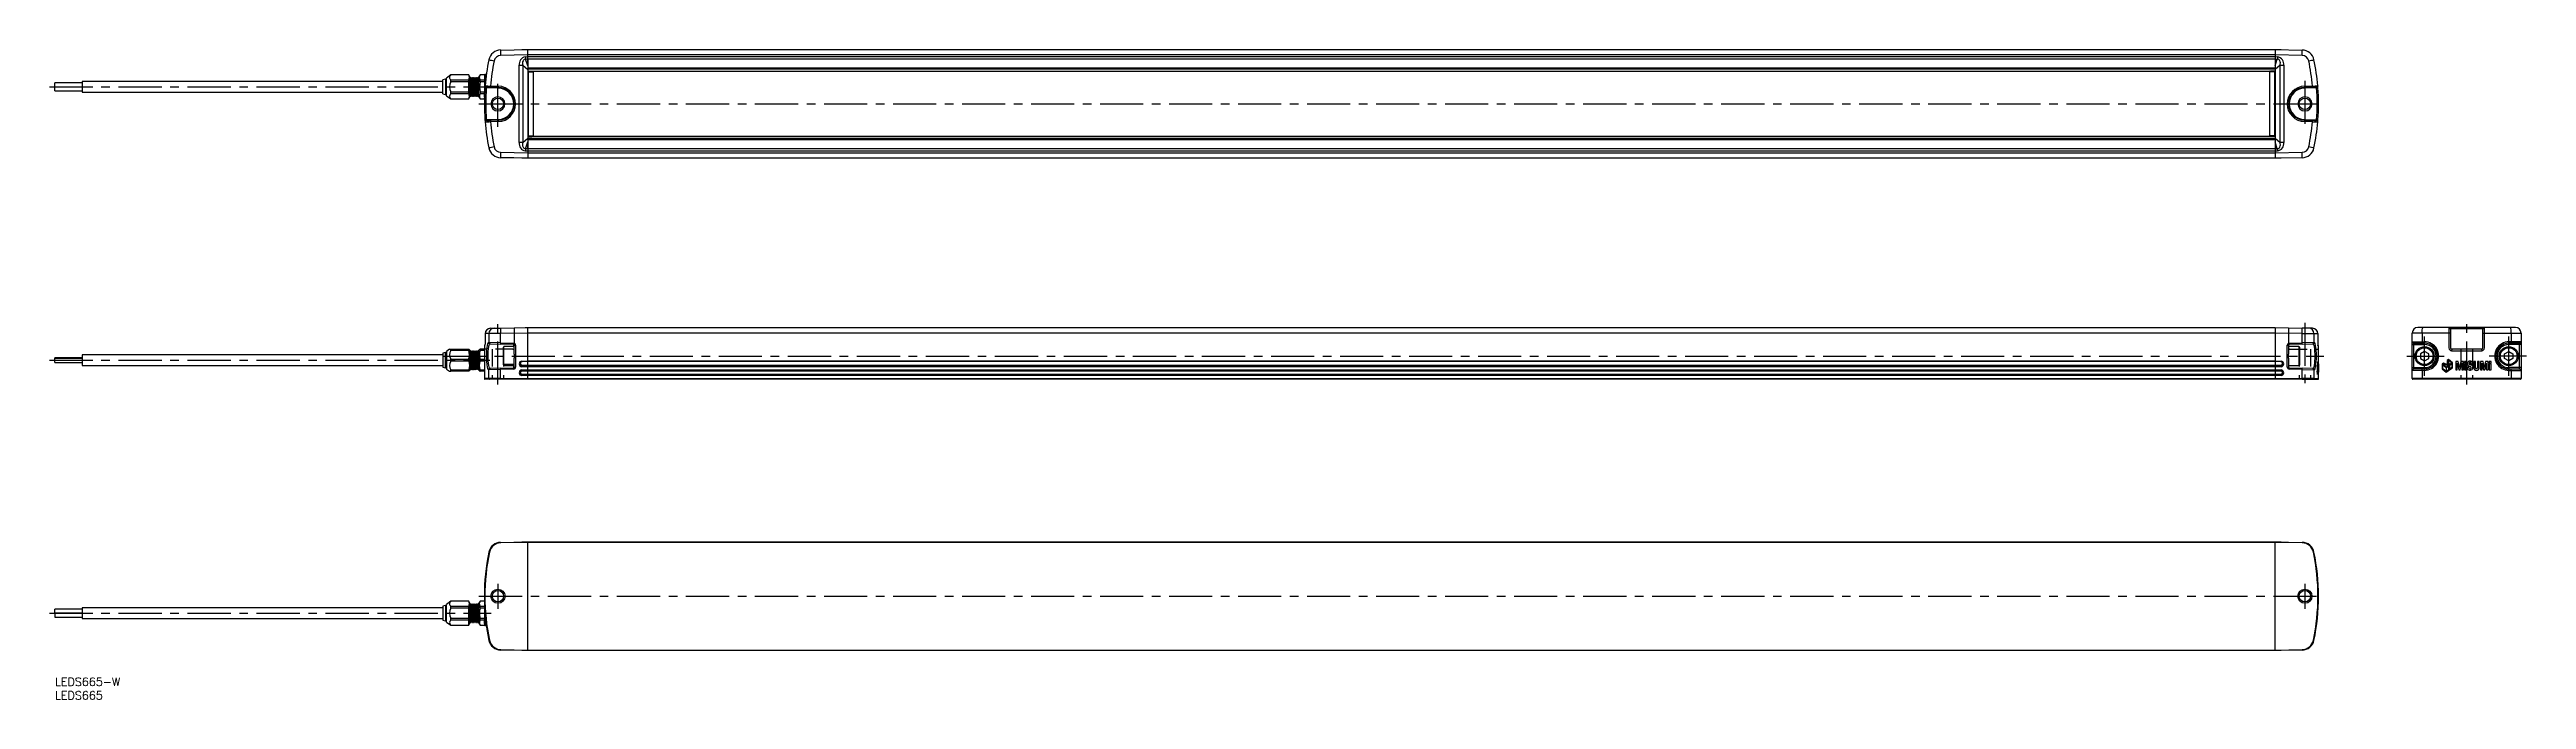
# Model space of a CAD drawing. Extents: x -2 to 910, y -8 to 231.
import ezdxf

# ---------------------------------------------------------------- set-up
doc = ezdxf.new("R2010")
doc.units = 0
doc.header["$LTSCALE"] = 0.5
doc.linetypes.add('CENTER', pattern=[50.8, 31.75, -6.35, 6.35, -6.35])
doc.linetypes.add('DASHED', pattern=[19.05, 12.7, -6.35])
for name, color, linetype in [('MSM_CENTER', 1, 'CENTER'), ('MSM_CONTINUOUS', 7, 'CONTINUOUS'), ('MSM_DASHED', 4, 'DASHED'), ('MSM_PART_NUMBER', 7, 'CONTINUOUS')]:
    doc.layers.add(name, color=color, linetype=linetype)
doc.styles.get("Standard").update_dxf_attribs({"font": 'txt.shx', "height": 3, "bigfont": 'bigfont.shx'})

# ---------------------------------------------------------------- blocks, each defined once
blk = doc.blocks.new('*U2')
at = {"layer": 'MSM_PART_NUMBER'}
blk.add_text('LEDS665-W', height=3, dxfattribs=at).set_placement((0, -3))
blk = doc.blocks.new('*U3')
at = {"layer": 'MSM_PART_NUMBER'}
blk.add_text('LEDS665', height=3, dxfattribs=at).set_placement((0, -8))

msp = doc.modelspace()

# ---------------------------------------------------------------- linework, layer by layer
at = {"layer": 'MSM_CENTER'}
for p, q in [((163.02, 202.7), (163.02, 219.7)), ((828.02, 219.7), (828.02, 202.7)), ((-2, 217.45), (160.27, 217.45)), ((156.02, 211.2), (835.03, 211.2)), ((163.02, 107.87), (163.02, 130.67)), ((828.02, 130.67), (828.02, 107.87)), ((887.55, 107.87), (887.55, 130.87)), ((872.07, 111.13), (872.07, 125.63)), ((903.03, 111.13), (903.03, 125.63)), ((-2, 116.87), (160.02, 116.87)), ((142.72, 118.37), (835.02, 118.37)), ((865.55, 118.37), (879.25, 118.37)), ((909.55, 118.37), (895.86, 118.37)), ((156.02, 30), (835.02, 30)), ((163.02, 34.6), (163.02, 25.4)), ((828.02, 34.6), (828.02, 25.4)), ((-2, 23.75), (160.47, 23.75))]:
    msp.add_line(p, q, dxfattribs=at)
at = {"layer": 'MSM_CONTINUOUS'}
for p, q in [((164.02, 231.02), (174.02, 231.2)), ((174.02, 229.2), (164.02, 229.02)), ((171.81, 231.16), (174.02, 231.2)), ((173.1, 228.54), (174.02, 228.64)), ((174.02, 231.2), (817.02, 231.2)), ((174.02, 227.77), (174.02, 231.2)), ((817.02, 229.2), (174.02, 229.2)), ((174.02, 228.63), (817.02, 228.63)), ((817.02, 231.2), (817.02, 191.2)), ((817.02, 231.2), (827.03, 231.02)), ((817.02, 231.2), (819.24, 231.16)), ((827.03, 229.02), (817.02, 229.2)), ((817.02, 228.64), (817.95, 228.54)), ((10, 218.89), (0, 218.89)), ((0, 217.49), (0, 218.89)), ((142.72, 219.45), (10, 219.45)), ((10, 219.45), (10, 215.45)), ((143.72, 220.25), (142.72, 220.05)), ((142.72, 214.85), (142.72, 220.05)), ((143.72, 220.25), (143.72, 214.65)), ((144.12, 220.25), (143.72, 220.25)), ((145.74, 221.85), (144.12, 220.7)), ((144.12, 214.2), (144.12, 220.7)), ((152.35, 221.85), (145.74, 221.85)), ((145.74, 221.83), (145.74, 221.85)), ((152.35, 221.83), (145.74, 221.83)), ((145.74, 220), (152.35, 220)), ((145.74, 219.28), (145.74, 220)), ((152.35, 219.28), (145.74, 219.28)), ((152.35, 221.83), (152.35, 221.85)), ((152.62, 221.15), (152.35, 221.85)), ((152.5, 220.91), (152.35, 221.83)), ((152.35, 220), (152.5, 220.91)), ((152.35, 214.9), (152.35, 220)), ((152.62, 221.15), (152.62, 213.75)), ((152.77, 220.54), (152.62, 220.81)), ((152.77, 220.54), (152.77, 214.35)), ((152.9, 220.54), (152.77, 220.54)), ((153.05, 220.81), (152.9, 220.54)), ((152.9, 220.54), (152.9, 214.35)), ((153.05, 220.81), (153.05, 214.08)), ((153.12, 214.08), (153.12, 220.81)), ((153.27, 220.54), (153.12, 220.81)), ((153.27, 220.54), (153.27, 214.35)), ((153.4, 220.54), (153.27, 220.54)), ((153.55, 220.81), (153.4, 220.54)), ((153.4, 220.54), (153.4, 214.35)), ((153.55, 220.81), (153.55, 214.08)), ((153.62, 214.08), (153.62, 220.81)), ((153.77, 220.54), (153.62, 220.81)), ((153.77, 220.54), (153.77, 214.35)), ((153.9, 220.54), (153.77, 220.54)), ((154.05, 220.81), (153.9, 220.54)), ((153.9, 220.54), (153.9, 214.35)), ((154.05, 220.81), (154.05, 214.08)), ((154.12, 214.08), (154.12, 220.81)), ((154.27, 220.54), (154.12, 220.81)), ((154.27, 220.54), (154.27, 214.35)), ((154.4, 220.54), (154.27, 220.54)), ((154.55, 220.81), (154.4, 220.54)), ((154.4, 220.54), (154.4, 214.35)), ((154.55, 220.81), (154.55, 214.08)), ((154.62, 214.08), (154.62, 220.81)), ((154.77, 220.54), (154.62, 220.81)), ((154.77, 214.35), (154.77, 220.54)), ((154.9, 220.54), (154.77, 220.54)), ((155.05, 220.81), (154.9, 220.54)), ((154.9, 214.35), (154.9, 220.54)), ((155.05, 220.81), (155.05, 214.08)), ((155.12, 214.08), (155.12, 220.81)), ((155.27, 220.54), (155.12, 220.81)), ((155.27, 214.35), (155.27, 220.54)), ((155.4, 220.54), (155.27, 220.54)), ((155.55, 220.81), (155.4, 220.54)), ((155.4, 214.35), (155.4, 220.54)), ((155.55, 220.81), (155.55, 214.08)), ((155.62, 214.08), (155.62, 220.81)), ((155.77, 220.54), (155.62, 220.81)), ((155.77, 214.35), (155.77, 220.54)), ((155.92, 220.54), (155.77, 220.54)), ((155.92, 214.35), (155.92, 220.54)), ((156.48, 221.85), (156.02, 221.15)), ((156.02, 213.75), (156.02, 221.15)), ((156.22, 220.91), (156.48, 221.83)), ((156.48, 220), (156.22, 220.91)), ((156.48, 221.83), (156.48, 221.85)), ((158.02, 221.85), (156.48, 221.85)), ((158.02, 221.83), (156.48, 221.83)), ((156.48, 220), (158.02, 220)), ((156.48, 219.28), (156.48, 220)), ((158.02, 219.28), (156.48, 219.28)), ((158.02, 221.85), (158.02, 213.05)), ((158.22, 219.13), (158.22, 221.95)), ((158.58, 221.95), (158.22, 221.95)), ((170.83, 225.4), (172.19, 225.41)), ((170.83, 196.99), (170.83, 225.4)), ((172.19, 225.41), (172.19, 196.99)), ((172.19, 225.41), (174.02, 223.81)), ((173.19, 227.68), (174.02, 227.77)), ((174.02, 225.16), (173.19, 227.68)), ((174.02, 227.77), (817.02, 227.77)), ((174.02, 227.77), (174.02, 225.16)), ((174.02, 225.16), (174.02, 227.77)), ((174.02, 225.16), (174.02, 197.24)), ((817.02, 224.36), (174.02, 224.36)), ((174.02, 224.2), (817.02, 224.2)), ((817.02, 224.1), (174.02, 224.1)), ((817.02, 224), (174.02, 224)), ((174.02, 223), (174.13, 223)), ((174.12, 223.2), (175.34, 223.2)), ((174.13, 223), (176.02, 223)), ((174.13, 223), (174.13, 199.4)), ((174.32, 223.2), (174.32, 223.32)), ((174.52, 223.29), (174.52, 223.2)), ((174.52, 223.22), (816.52, 223.22)), ((175.69, 223.22), (815.45, 223.22)), ((176.02, 223), (176.02, 199.4)), ((815.02, 223), (815.02, 199.4)), ((816.92, 223), (815.02, 223)), ((816.92, 223.2), (815.53, 223.2)), ((816.52, 223.2), (816.52, 223.29)), ((816.72, 223.32), (816.72, 223.2)), ((816.92, 199.4), (816.92, 223)), ((816.92, 223), (817.02, 223)), ((817.02, 227.77), (817.86, 227.68)), ((817.02, 225.16), (817.86, 227.68)), ((818.85, 225.41), (817.02, 223.81)), ((818.85, 196.99), (818.85, 225.41)), ((818.85, 225.41), (820.21, 225.4)), ((820.21, 225.4), (820.21, 196.99)), ((0, 217.49), (10, 217.49)), ((10, 217.4), (0, 217.4)), ((0, 216.01), (0, 217.4)), ((0, 216.01), (10, 216.01)), ((10, 215.45), (142.72, 215.45)), ((142.72, 214.85), (143.72, 214.65)), ((143.72, 214.65), (144.12, 214.65)), ((144.12, 214.2), (145.74, 213.05)), ((145.74, 215.61), (152.35, 215.62)), ((145.74, 214.9), (145.74, 215.61)), ((152.35, 214.9), (145.74, 214.9)), ((145.74, 213.07), (152.35, 213.07)), ((145.74, 213.05), (145.74, 213.07)), ((145.74, 213.05), (152.35, 213.05)), ((152.35, 213.05), (152.62, 213.75)), ((152.35, 213.05), (152.35, 213.07)), ((152.62, 214.09), (152.77, 214.35)), ((152.77, 214.35), (152.9, 214.35)), ((152.9, 214.35), (153.05, 214.08)), ((153.12, 214.08), (153.27, 214.35)), ((153.27, 214.35), (153.4, 214.35)), ((153.4, 214.35), (153.55, 214.08)), ((153.62, 214.08), (153.77, 214.35)), ((153.77, 214.35), (153.9, 214.35)), ((153.9, 214.35), (154.05, 214.08)), ((154.12, 214.08), (154.27, 214.35)), ((154.27, 214.35), (154.4, 214.35)), ((154.4, 214.35), (154.55, 214.08)), ((154.62, 214.08), (154.77, 214.35)), ((154.77, 214.35), (154.9, 214.35)), ((154.9, 214.35), (155.05, 214.08)), ((155.12, 214.08), (155.27, 214.35)), ((155.27, 214.35), (155.4, 214.35)), ((155.4, 214.35), (155.55, 214.08)), ((155.62, 214.08), (155.77, 214.35)), ((155.77, 214.35), (155.92, 214.35)), ((156.02, 213.75), (156.48, 213.05)), ((156.48, 215.62), (158.02, 215.61)), ((156.48, 215.62), (156.48, 214.9)), ((158.02, 214.9), (156.48, 214.9)), ((156.48, 213.07), (158.02, 213.07)), ((156.48, 213.05), (156.48, 213.07)), ((156.48, 213.05), (158.02, 213.05)), ((158.04, 213.76), (158.03, 213.08)), ((158.07, 215.45), (158.05, 214.63)), ((163.13, 217), (158.73, 217.08)), ((160.26, 217.75), (163.13, 217.7)), ((160.26, 217.25), (163.13, 217.2)), ((827.92, 217.7), (830.78, 217.75)), ((830.78, 217.25), (827.92, 217.2)), ((832.32, 217.08), (827.92, 217)), ((832.75, 217.82), (832.75, 217.76)), ((158.3, 204.58), (158.29, 204.63)), ((163.13, 205.4), (158.73, 205.32)), ((163.13, 205.2), (160.26, 205.15)), ((163.13, 204.7), (160.26, 204.65)), ((827.92, 205.4), (832.32, 205.32)), ((827.92, 205.2), (830.78, 205.15)), ((830.78, 204.65), (827.92, 204.7)), ((832.57, 202.71), (832.57, 202.71)), ((832.76, 204.74), (832.76, 204.74)), ((164.02, 193.37), (174.02, 193.2)), ((172.19, 196.99), (170.83, 196.99)), ((172.19, 196.99), (174.02, 198.59)), ((174.02, 193.76), (173.1, 193.85)), ((173.19, 194.71), (174.02, 197.24)), ((174.02, 194.63), (173.19, 194.71)), ((174.13, 199.4), (174.02, 199.4)), ((817.02, 198.4), (174.02, 198.4)), ((174.02, 198.29), (817.02, 198.29)), ((817.02, 198.19), (174.02, 198.19)), ((174.02, 198.03), (817.02, 198.03)), ((174.02, 197.24), (174.02, 194.63)), ((174.02, 194.63), (174.02, 197.24)), ((817.02, 194.63), (174.02, 194.63)), ((174.02, 194.63), (174.02, 191.2)), ((817.02, 193.76), (174.02, 193.76)), ((174.02, 193.2), (817.02, 193.2)), ((174.12, 199.2), (175.51, 199.2)), ((174.13, 199.4), (176.02, 199.4)), ((174.32, 199.08), (174.32, 199.2)), ((174.52, 199.2), (174.52, 199.11)), ((816.52, 199.18), (174.52, 199.18)), ((815.36, 199.18), (175.6, 199.18)), ((816.92, 199.4), (815.02, 199.4)), ((816.92, 199.2), (815.71, 199.2)), ((816.52, 199.11), (816.52, 199.2)), ((816.72, 199.2), (816.72, 199.08)), ((817.02, 199.4), (816.92, 199.4)), ((817.02, 198.59), (818.85, 196.99)), ((817.86, 194.71), (817.02, 197.24)), ((817.02, 194.63), (817.86, 194.71)), ((817.95, 193.85), (817.02, 193.76)), ((817.02, 193.2), (827.03, 193.37)), ((820.21, 196.99), (818.85, 196.99)), ((168.84, 191.29), (164.02, 191.37)), ((174.02, 191.2), (164.02, 191.37)), ((174.02, 191.2), (171.81, 191.24)), ((817.02, 191.2), (174.02, 191.2)), ((827.03, 191.37), (817.02, 191.2)), ((819.24, 191.24), (817.02, 191.2)), ((160.26, 128.63), (161.61, 128.65)), ((161.61, 128.65), (164.02, 128.69)), ((164.02, 128.69), (174.02, 128.87)), ((173.1, 128.85), (174.02, 128.87)), ((174.02, 128.87), (817.02, 128.87)), ((174.02, 109.87), (174.02, 128.87)), ((817.02, 128.87), (817.02, 109.87)), ((817.02, 128.87), (827.03, 128.69)), ((829.43, 128.65), (827.03, 128.69)), ((830.78, 128.63), (829.43, 128.65)), ((905.55, 128.87), (869.55, 128.87)), ((871.15, 127.49), (871.21, 128.04)), ((871.21, 128.04), (871.3, 128.49)), ((871.3, 128.49), (871.41, 128.77)), ((871.41, 128.77), (871.54, 128.87)), ((881.01, 128.87), (881.01, 121.37)), ((893.55, 128.37), (881.55, 128.37)), ((881.55, 128.37), (881.55, 121.37)), ((893.55, 121.37), (893.55, 128.37)), ((894.09, 121.37), (894.09, 128.87)), ((903.69, 128.77), (903.57, 128.87)), ((903.81, 128.49), (903.69, 128.77)), ((903.9, 128.04), (903.81, 128.49)), ((903.96, 127.49), (903.9, 128.04)), ((142.72, 118.87), (10, 118.87)), ((10, 118.87), (10, 114.87)), ((143.72, 119.67), (142.72, 119.47)), ((142.72, 119.47), (142.72, 114.27)), ((144.12, 119.67), (143.72, 119.67)), ((143.72, 114.07), (143.72, 119.67)), ((145.17, 120.87), (144.12, 120.12)), ((144.12, 120.12), (144.12, 113.62)), ((145.17, 120.87), (145.74, 120.87)), ((145.74, 120.87), (152.35, 120.87)), ((145.74, 120.45), (145.74, 120.87)), ((152.35, 120.45), (145.74, 120.45)), ((152.35, 120.45), (152.35, 120.87)), ((152.62, 120.57), (152.35, 120.87)), ((152.62, 120.57), (152.62, 113.17)), ((152.77, 119.96), (152.62, 120.22)), ((152.77, 119.96), (152.77, 113.77)), ((152.9, 119.96), (152.77, 119.96)), ((153.05, 120.23), (152.9, 119.96)), ((152.9, 119.96), (152.9, 113.77)), ((153.05, 120.23), (153.05, 113.5)), ((153.12, 120.23), (153.12, 113.5)), ((153.27, 119.96), (153.12, 120.23)), ((153.27, 119.96), (153.27, 113.77)), ((153.4, 119.96), (153.27, 119.96)), ((153.55, 120.23), (153.4, 119.96)), ((153.4, 119.96), (153.4, 113.77)), ((153.55, 120.23), (153.55, 113.5)), ((153.62, 120.23), (153.62, 113.5)), ((153.77, 119.96), (153.62, 120.23)), ((153.77, 119.96), (153.77, 113.77)), ((153.9, 119.96), (153.77, 119.96)), ((154.05, 120.23), (153.9, 119.96)), ((153.9, 119.96), (153.9, 113.77)), ((154.05, 120.23), (154.05, 113.5)), ((154.12, 120.23), (154.12, 113.5)), ((154.27, 119.96), (154.12, 120.23)), ((154.27, 119.96), (154.27, 113.77)), ((154.4, 119.96), (154.27, 119.96)), ((154.55, 120.23), (154.4, 119.96)), ((154.4, 119.96), (154.4, 113.77)), ((154.55, 120.23), (154.55, 113.5)), ((154.62, 120.23), (154.62, 113.5)), ((154.77, 119.96), (154.62, 120.23)), ((154.77, 113.77), (154.77, 119.96)), ((154.9, 119.96), (154.77, 119.96)), ((155.05, 120.23), (154.9, 119.96)), ((154.9, 113.77), (154.9, 119.96)), ((155.05, 120.23), (155.05, 113.5)), ((155.12, 120.23), (155.12, 113.5)), ((155.27, 119.96), (155.12, 120.23)), ((155.27, 113.77), (155.27, 119.96)), ((155.4, 119.96), (155.27, 119.96)), ((155.55, 120.23), (155.4, 119.96)), ((155.4, 113.77), (155.4, 119.96)), ((155.55, 120.23), (155.55, 113.5)), ((155.62, 120.23), (155.62, 113.5)), ((155.77, 119.96), (155.62, 120.23)), ((155.77, 113.77), (155.77, 119.96)), ((155.92, 119.96), (155.77, 119.96)), ((155.92, 113.77), (155.92, 119.96)), ((156.41, 120.87), (156.02, 120.57)), ((156.02, 113.17), (156.02, 120.57)), ((156.41, 120.87), (156.48, 120.87)), ((158.02, 120.87), (156.48, 120.87)), ((156.48, 120.87), (156.48, 120.45)), ((158.02, 120.45), (156.48, 120.45)), ((158.02, 122.09), (158.02, 110.07)), ((159.69, 126.65), (158.3, 126.63)), ((158.3, 126.63), (158.3, 122.8)), ((158.3, 126.63), (158.3, 122.8)), ((158.3, 122.8), (158.3, 122.8)), ((159.66, 123.43), (159.69, 123.43)), ((164.02, 126.69), (159.69, 126.65)), ((159.69, 126.65), (159.69, 123.43)), ((164.02, 123.29), (159.69, 123.43)), ((160.13, 122.93), (160.16, 122.93)), ((160.16, 122.93), (164.01, 122.79)), ((168.83, 122.62), (164.01, 122.79)), ((174.02, 126.87), (164.02, 126.69)), ((164.02, 123.29), (164.02, 126.69)), ((164.02, 123.29), (168.84, 123.12)), ((165.02, 115.16), (165.02, 121.67)), ((165.22, 114.87), (165.22, 121.87)), ((169.02, 121.87), (165.22, 121.87)), ((168.83, 121.87), (168.83, 122.62)), ((169.02, 122.42), (169.51, 122.42)), ((169.02, 119.1), (169.02, 122.42)), ((169.02, 119.1), (169.02, 117.63)), ((169.51, 122.42), (169.51, 114.31)), ((817.02, 126.87), (174.02, 126.87)), ((827.03, 126.69), (817.02, 126.87)), ((821.53, 114.31), (821.53, 122.42)), ((821.53, 122.42), (822.02, 122.42)), ((822.02, 122.42), (822.02, 119.1)), ((825.82, 121.87), (822.02, 121.87)), ((822.02, 117.63), (822.02, 119.1)), ((822.21, 123.12), (827.03, 123.29)), ((827.04, 122.79), (822.22, 122.62)), ((825.82, 121.87), (825.82, 114.87)), ((826.02, 121.68), (826.02, 115.06)), ((827.03, 126.69), (831.36, 126.65)), ((827.03, 123.29), (827.03, 126.69)), ((831.36, 123.43), (827.03, 123.29)), ((827.04, 122.79), (830.88, 122.93)), ((830.88, 122.93), (830.91, 122.93)), ((831.36, 126.65), (831.36, 123.43)), ((831.36, 126.65), (832.75, 126.63)), ((831.36, 123.43), (831.38, 123.43)), ((832.75, 126.63), (832.75, 122.8)), ((832.8, 122.1), (833.02, 122.09)), ((833.02, 110.07), (833.02, 122.09)), ((881.55, 126.87), (867.55, 126.87)), ((867.55, 110.07), (867.55, 126.87)), ((867.55, 123.63), (871.95, 123.63)), ((867.55, 122.63), (872.05, 122.63)), ((868.05, 123.13), (872.05, 123.13)), ((868.05, 113.63), (868.05, 123.13)), ((872.07, 120.09), (870.57, 119.24)), ((870.57, 119.24), (870.57, 117.5)), ((871.13, 126.87), (871.15, 127.49)), ((871.13, 126.87), (871.13, 123.63)), ((871.13, 123.63), (871.14, 123.38)), ((871.14, 123.38), (871.18, 123.19)), ((871.18, 123.19), (871.23, 123.13)), ((871.95, 123.63), (871.97, 123.35)), ((872.05, 122.63), (872.05, 123.13)), ((873.57, 119.24), (872.07, 120.09)), ((873.57, 117.5), (873.57, 119.24)), ((882.05, 120.87), (882.02, 120.37)), ((882.02, 120.37), (893.09, 120.37)), ((893.05, 120.87), (882.05, 120.87)), ((893.05, 120.87), (893.09, 120.37)), ((893.55, 126.87), (907.55, 126.87)), ((901.53, 119.24), (903.03, 120.09)), ((901.53, 117.5), (901.53, 119.24)), ((903.03, 120.09), (904.53, 119.24)), ((907.05, 123.13), (903.05, 123.13)), ((903.05, 122.63), (903.05, 123.13)), ((907.55, 122.63), (903.05, 122.63)), ((903.15, 123.63), (903.13, 123.35)), ((907.55, 123.63), (903.15, 123.63)), ((903.92, 123.19), (903.87, 123.13)), ((903.96, 123.38), (903.92, 123.19)), ((903.98, 126.87), (903.96, 127.49)), ((903.98, 123.63), (903.96, 123.38)), ((903.98, 126.87), (903.98, 123.63)), ((904.53, 119.24), (904.53, 117.5)), ((907.05, 113.63), (907.05, 123.13)), ((907.55, 126.87), (907.55, 110.07)), ((10, 117.68), (0, 117.68)), ((0, 116.05), (0, 117.68)), ((10, 117.45), (0, 117.45)), ((0, 116.05), (10, 116.05)), ((10, 114.87), (142.72, 114.87)), ((142.72, 114.27), (143.72, 114.07)), ((143.72, 114.07), (144.12, 114.07)), ((144.12, 113.62), (145.21, 112.87)), ((145.21, 112.87), (145.74, 112.87)), ((145.74, 117.28), (152.35, 117.28)), ((145.74, 116.45), (145.74, 117.28)), ((152.35, 116.45), (145.74, 116.45)), ((145.74, 113.28), (152.35, 113.28)), ((145.74, 112.87), (145.74, 113.28)), ((152.35, 112.87), (145.74, 112.87)), ((152.35, 116.45), (152.35, 117.28)), ((152.35, 116.45), (152.5, 114.87)), ((152.5, 114.87), (152.35, 113.28)), ((152.35, 112.87), (152.35, 113.28)), ((152.35, 112.87), (152.62, 113.17)), ((152.62, 113.51), (152.77, 113.77)), ((152.77, 113.77), (152.9, 113.77)), ((152.9, 113.77), (153.05, 113.5)), ((153.12, 113.5), (153.27, 113.77)), ((153.27, 113.77), (153.4, 113.77)), ((153.4, 113.77), (153.55, 113.5)), ((153.62, 113.5), (153.77, 113.77)), ((153.77, 113.77), (153.9, 113.77)), ((153.9, 113.77), (154.05, 113.5)), ((154.12, 113.5), (154.27, 113.77)), ((154.27, 113.77), (154.4, 113.77)), ((154.4, 113.77), (154.55, 113.5)), ((154.62, 113.5), (154.77, 113.77)), ((154.77, 113.77), (154.9, 113.77)), ((154.9, 113.77), (155.05, 113.5)), ((155.12, 113.5), (155.27, 113.77)), ((155.27, 113.77), (155.4, 113.77)), ((155.4, 113.77), (155.55, 113.5)), ((155.62, 113.5), (155.77, 113.77)), ((155.77, 113.77), (155.92, 113.77)), ((156.02, 113.17), (156.3, 112.87)), ((156.22, 114.87), (156.48, 116.45)), ((156.48, 113.28), (156.22, 114.87)), ((156.3, 112.87), (156.48, 112.87)), ((156.48, 117.28), (158.02, 117.28)), ((156.48, 116.45), (156.48, 117.28)), ((158.02, 116.45), (156.48, 116.45)), ((156.48, 112.87), (156.48, 113.28)), ((156.48, 113.28), (158.02, 113.28)), ((158.02, 112.87), (156.48, 112.87)), ((159.69, 110.07), (158.02, 110.07)), ((164.02, 109.87), (158.2, 109.87)), ((159.66, 113.31), (159.69, 113.31)), ((164.02, 113.44), (159.69, 113.31)), ((159.69, 110.07), (159.69, 113.31)), ((164.02, 110.07), (159.69, 110.07)), ((160.16, 113.81), (160.13, 113.81)), ((164.01, 113.94), (160.16, 113.81)), ((164.01, 113.94), (168.83, 114.11)), ((168.84, 113.61), (164.02, 113.44)), ((164.02, 110.07), (164.02, 113.44)), ((164.02, 110.07), (174.02, 110.07)), ((174.02, 109.87), (164.02, 109.87)), ((165.19, 114.89), (165.22, 114.87)), ((169.02, 115.34), (165.22, 115.34)), ((165.22, 114.87), (169.02, 114.87)), ((168.83, 114.11), (168.83, 114.87)), ((169.02, 114.31), (169.02, 117.63)), ((169.02, 114.31), (169.51, 114.31)), ((171.81, 116.51), (174.02, 116.57)), ((171.81, 114.87), (174.02, 114.82)), ((174.02, 114.42), (171.81, 114.47)), ((171.81, 113.26), (174.02, 113.32)), ((174.02, 111.17), (171.81, 111.22)), ((174.02, 116.37), (171.82, 116.31)), ((174.02, 116.34), (171.82, 116.28)), ((171.82, 116.31), (171.82, 116.28)), ((171.82, 115.05), (174.02, 114.99)), ((171.82, 114.67), (174.02, 114.62)), ((174.02, 113.12), (171.82, 113.06)), ((171.82, 112.94), (174.02, 113)), ((171.82, 111.62), (171.82, 111.71)), ((174.02, 111.65), (171.82, 111.71)), ((174.02, 111.57), (171.82, 111.62)), ((171.82, 111.42), (174.02, 111.37)), ((174.02, 116.57), (817.02, 116.57)), ((817.02, 116.37), (174.02, 116.37)), ((817.02, 116.34), (174.02, 116.34)), ((174.02, 114.99), (817.02, 114.99)), ((817.02, 114.82), (174.02, 114.82)), ((817.02, 114.62), (174.02, 114.62)), ((817.02, 114.42), (174.02, 114.42)), ((174.02, 113.32), (817.02, 113.32)), ((174.02, 113.12), (817.02, 113.12)), ((174.02, 113), (817.02, 113)), ((817.02, 111.65), (174.02, 111.65)), ((817.02, 111.57), (174.02, 111.57)), ((817.02, 111.37), (174.02, 111.37)), ((817.02, 111.17), (174.02, 111.17)), ((174.02, 110.07), (817.02, 110.07)), ((817.02, 109.87), (174.02, 109.87)), ((817.02, 116.57), (819.24, 116.51)), ((819.23, 116.31), (817.02, 116.37)), ((819.23, 116.28), (817.02, 116.34)), ((817.02, 114.99), (819.23, 115.05)), ((817.02, 114.82), (819.24, 114.87)), ((819.23, 114.67), (817.02, 114.62)), ((819.24, 114.47), (817.02, 114.42)), ((817.02, 113.32), (819.24, 113.26)), ((817.02, 113.12), (819.23, 113.06)), ((817.02, 113), (819.22, 112.94)), ((819.22, 111.71), (817.02, 111.65)), ((819.23, 111.42), (817.02, 111.37)), ((819.24, 111.22), (817.02, 111.17)), ((817.02, 110.07), (827.03, 110.07)), ((827.02, 109.87), (817.02, 109.87)), ((819.23, 116.28), (819.23, 116.31)), ((819.98, 115.76), (819.82, 115.75)), ((821.53, 114.31), (822.02, 114.31)), ((822.02, 117.63), (822.02, 114.31)), ((822.02, 114.87), (825.82, 114.87)), ((827.03, 113.44), (822.21, 113.61)), ((822.22, 114.11), (827.04, 113.94)), ((827.02, 109.87), (832.82, 109.87)), ((827.03, 113.44), (831.36, 113.31)), ((827.03, 110.07), (827.03, 113.44)), ((831.36, 110.07), (827.03, 110.07)), ((830.88, 113.81), (827.04, 113.94)), ((830.88, 113.81), (830.91, 113.81)), ((831.36, 113.31), (831.36, 110.07)), ((831.36, 113.31), (831.38, 113.31)), ((831.36, 110.07), (833.02, 110.07)), ((832.52, 114.55), (832.57, 114.86)), ((832.52, 114.55), (832.52, 112.77)), ((832.52, 114.49), (832.55, 114.49)), ((832.54, 114.28), (832.52, 114.28)), ((832.52, 112.86), (832.54, 112.86)), ((832.52, 112.77), (832.67, 111.55)), ((832.57, 114.64), (832.53, 114.64)), ((832.54, 114.28), (832.54, 112.86)), ((832.54, 114.28), (832.66, 113.29)), ((832.66, 111.87), (832.54, 112.86)), ((832.57, 114.64), (832.55, 114.49)), ((832.55, 114.49), (832.67, 113.45)), ((832.57, 114.86), (832.7, 114.35)), ((832.64, 114.35), (832.57, 114.64)), ((832.63, 111.87), (832.66, 111.87)), ((832.63, 111.85), (832.68, 111.85)), ((832.66, 114.27), (832.64, 114.35)), ((832.64, 114.35), (832.7, 114.35)), ((832.64, 113.45), (832.67, 113.45)), ((832.71, 114.08), (832.66, 114.27)), ((832.66, 114.27), (832.72, 114.27)), ((832.66, 111.87), (832.66, 113.29)), ((832.68, 113.28), (832.66, 113.28)), ((832.67, 113.45), (832.72, 113.83)), ((832.67, 111.55), (832.76, 112.32)), ((832.68, 113.28), (832.74, 113.83)), ((832.68, 113.28), (832.68, 111.85)), ((832.74, 112.4), (832.68, 111.85)), ((832.74, 116.22), (832.7, 115.88)), ((832.7, 115.88), (832.7, 114.35)), ((832.7, 115.79), (832.72, 115.79)), ((832.72, 115.45), (832.7, 115.45)), ((832.71, 115.97), (832.74, 115.97)), ((832.74, 113.98), (832.71, 114.08)), ((832.71, 114.08), (832.76, 114.08)), ((832.74, 115.97), (832.72, 115.79)), ((832.72, 115.79), (832.78, 114.39)), ((832.72, 115.45), (832.77, 114.24)), ((832.72, 115.45), (832.72, 114.27)), ((832.72, 114.27), (832.76, 114.08)), ((832.74, 113.98), (832.72, 113.83)), ((832.72, 113.83), (832.74, 113.83)), ((832.85, 114.98), (832.74, 116.22)), ((832.83, 114.98), (832.74, 115.97)), ((832.74, 112.4), (832.74, 113.83)), ((832.74, 113.22), (832.76, 113.22)), ((832.74, 112.99), (832.77, 112.99)), ((832.74, 112.79), (832.76, 112.79)), ((832.74, 112.32), (832.76, 112.32)), ((832.76, 114.39), (832.78, 114.39)), ((832.76, 114.08), (832.76, 113.22)), ((832.76, 113.22), (832.77, 112.99)), ((832.76, 112.79), (832.78, 112.46)), ((832.76, 112.79), (832.76, 112.32)), ((832.76, 112.78), (832.79, 112.78)), ((832.77, 112.99), (832.77, 114.24)), ((832.77, 114.2), (832.79, 114.2)), ((832.78, 114.39), (832.83, 114.94)), ((832.78, 112.46), (832.85, 113.23)), ((832.84, 114.74), (832.79, 114.2)), ((832.79, 114.2), (832.79, 112.78)), ((832.79, 112.78), (832.83, 113.23)), ((832.84, 114.74), (832.82, 114.74)), ((832.83, 114.98), (832.83, 114.94)), ((832.85, 114.98), (832.83, 114.98)), ((832.83, 113.23), (832.84, 113.32)), ((832.83, 113.23), (832.85, 113.23)), ((832.84, 113.32), (832.84, 114.74)), ((832.85, 113.23), (832.85, 114.98)), ((832.92, 115.57), (832.92, 112.41)), ((832.96, 115.57), (832.92, 115.57)), ((832.92, 114.94), (832.95, 114.94)), ((832.92, 112.41), (832.95, 112.41)), ((832.95, 112.41), (832.95, 114.94)), ((832.96, 113.34), (832.95, 114.94)), ((832.96, 115.57), (832.98, 113.34)), ((832.97, 112.41), (832.96, 113.34)), ((832.96, 113.34), (832.98, 113.34)), ((832.97, 112.41), (832.99, 112.41)), ((832.98, 113.34), (832.99, 114.98)), ((832.99, 114.98), (832.99, 115.57)), ((833.01, 115.57), (832.99, 115.57)), ((833, 114.98), (832.99, 112.41)), ((833, 114.98), (832.99, 114.98)), ((833, 114.98), (833, 112.41)), ((833, 112.41), (833.01, 112.41)), ((833.01, 112.41), (833.01, 115.57)), ((833.02, 114.9), (833.02, 115.57)), ((833.02, 115.57), (833.02, 114.9)), ((833.02, 115.57), (833.02, 115.57)), ((833.02, 114.9), (833.02, 114.9)), ((833.02, 112.41), (833.02, 114.62)), ((833.02, 114.62), (833.02, 112.41)), ((833.02, 114.62), (833.02, 114.62)), ((833.02, 112.41), (833.02, 112.41)), ((867.55, 114.13), (872.05, 114.13)), ((871.95, 113.13), (867.55, 113.13)), ((907.55, 110.07), (867.55, 110.07)), ((907.35, 109.87), (867.75, 109.87)), ((872.05, 113.63), (868.05, 113.63)), ((870.57, 117.5), (872.07, 116.65)), ((871.13, 113.13), (871.14, 113.38)), ((871.13, 113.13), (871.13, 110.07)), ((871.13, 109.97), (871.13, 110.07)), ((871.15, 109.89), (871.13, 109.97)), ((871.14, 113.38), (871.18, 113.56)), ((871.17, 109.87), (871.15, 109.89)), ((871.18, 113.56), (871.23, 113.63)), ((871.95, 113.13), (871.98, 113.49)), ((872.05, 114.13), (872.05, 113.63)), ((872.07, 116.65), (873.57, 117.5)), ((879.02, 115.73), (878.59, 115.42)), ((878.59, 115.42), (878.59, 113.64)), ((878.59, 113.64), (880.06, 112.42)), ((878.78, 113.73), (878.78, 115.15)), ((878.78, 115.15), (879.97, 114.16)), ((879.97, 112.74), (878.78, 113.73)), ((878.84, 115.36), (879.05, 115.51)), ((880.08, 114.32), (878.84, 115.36)), ((880.38, 115.22), (879.02, 115.73)), ((879.05, 115.51), (880.79, 114.85)), ((879.97, 114.16), (879.97, 112.74)), ((880.06, 112.42), (881.09, 113.19)), ((880.79, 114.85), (880.08, 114.32)), ((880.16, 114.15), (880.89, 114.7)), ((880.16, 112.72), (880.16, 114.15)), ((880.89, 113.27), (880.16, 112.72)), ((880.84, 117.09), (880.38, 116.75)), ((880.38, 116.75), (880.38, 115.22)), ((880.57, 116.32), (881.2, 115.11)), ((880.57, 115.14), (880.57, 116.32)), ((881.09, 114.95), (880.57, 115.14)), ((880.6, 116.67), (880.84, 116.84)), ((881.34, 115.26), (880.6, 116.67)), ((882.32, 115.85), (880.84, 117.09)), ((880.84, 116.84), (882.08, 115.81)), ((880.89, 114.7), (880.89, 113.27)), ((881.08, 114.09), (881.09, 114.95)), ((881.2, 113.86), (881.08, 114.09)), ((881.09, 113.19), (881.08, 113.66)), ((881.08, 113.66), (881.27, 113.32)), ((881.2, 115.11), (881.2, 113.86)), ((881.27, 113.32), (882.32, 114.1)), ((882.08, 115.81), (881.34, 115.26)), ((881.4, 115.07), (882.12, 115.61)), ((881.4, 113.65), (881.4, 115.07)), ((882.12, 114.19), (881.4, 113.65)), ((882.12, 115.61), (882.12, 114.19)), ((882.32, 114.1), (882.32, 115.85)), ((884.47, 116.44), (883.53, 116.44)), ((883.53, 116.44), (883.53, 113.28)), ((883.53, 113.28), (884.11, 113.28)), ((884.11, 115.81), (884.68, 113.28)), ((884.11, 113.28), (884.11, 115.81)), ((884.92, 114.21), (884.47, 116.44)), ((884.68, 113.28), (885.18, 113.28)), ((885.39, 116.44), (884.92, 114.21)), ((885.18, 113.28), (885.75, 115.85)), ((886.33, 116.44), (885.39, 116.44)), ((885.75, 115.85), (885.75, 113.28)), ((885.75, 113.28), (886.33, 113.28)), ((886.33, 113.28), (886.33, 116.44)), ((887.42, 116.44), (886.78, 116.44)), ((886.78, 116.44), (886.78, 115.77)), ((886.78, 115.77), (887.42, 115.77)), ((887.42, 115.49), (886.78, 115.49)), ((886.78, 115.49), (886.78, 113.28)), ((886.78, 113.28), (887.42, 113.28)), ((887.42, 115.77), (887.42, 116.44)), ((887.42, 113.28), (887.42, 115.49)), ((888.38, 114.27), (887.75, 114.27)), ((887.75, 114.27), (887.75, 113.93)), ((888.39, 114.06), (888.38, 114.27)), ((889.54, 114.86), (888.75, 115.24)), ((889.03, 115.97), (888.79, 116.04)), ((889.13, 115.57), (889.12, 115.84)), ((889.13, 115.57), (889.74, 115.57)), ((889.74, 115.57), (889.74, 115.78)), ((890.79, 116.44), (890.15, 116.44)), ((890.15, 116.44), (890.15, 114.24)), ((890.79, 114.1), (890.79, 116.44)), ((892.17, 116.44), (891.54, 116.44)), ((891.54, 116.44), (891.54, 114.09)), ((892.17, 114.24), (892.17, 116.44)), ((892.62, 116.44), (892.62, 113.28)), ((893.57, 116.44), (892.62, 116.44)), ((892.62, 113.28), (893.2, 113.28)), ((893.2, 113.28), (893.21, 115.81)), ((893.21, 115.81), (893.78, 113.28)), ((894.03, 114.21), (893.57, 116.44)), ((893.78, 113.28), (894.27, 113.28)), ((894.48, 116.44), (894.03, 114.21)), ((894.27, 113.28), (894.84, 115.81)), ((895.43, 116.44), (894.48, 116.44)), ((894.84, 113.28), (894.84, 115.81)), ((894.84, 113.28), (895.43, 113.28)), ((895.43, 113.28), (895.43, 116.44)), ((896.51, 116.44), (895.87, 116.44)), ((895.87, 116.44), (895.87, 115.77)), ((895.87, 115.77), (896.51, 115.77)), ((896.51, 115.49), (895.87, 115.49)), ((895.87, 115.49), (895.87, 113.28)), ((895.87, 113.28), (896.51, 113.28)), ((896.51, 115.77), (896.51, 116.44)), ((896.51, 113.28), (896.51, 115.49)), ((903.03, 116.65), (901.53, 117.5)), ((904.53, 117.5), (903.03, 116.65)), ((903.05, 114.13), (903.05, 113.63)), ((907.55, 114.13), (903.05, 114.13)), ((903.05, 113.63), (907.05, 113.63)), ((903.15, 113.13), (903.13, 113.49)), ((903.15, 113.13), (907.55, 113.13)), ((903.92, 113.56), (903.87, 113.63)), ((903.96, 113.38), (903.92, 113.56)), ((903.93, 109.87), (903.96, 109.89)), ((903.98, 113.13), (903.96, 113.38)), ((903.96, 109.89), (903.97, 109.97)), ((903.97, 109.97), (903.98, 110.07)), ((903.98, 113.13), (903.98, 110.07)), ((159.89, 46.2), (159.69, 46.24)), ((164.02, 49.83), (174.02, 50)), ((164.02, 49.83), (168.84, 49.91)), ((164.02, 49.83), (164.02, 49.63)), ((174.02, 49.8), (164.02, 49.63)), ((171.81, 49.96), (174.02, 50)), ((174.02, 50), (817.02, 50)), ((174.02, 10), (174.02, 50)), ((817.02, 49.8), (174.02, 49.8)), ((817.02, 10), (817.02, 50)), ((817.02, 50), (827.03, 49.83)), ((817.02, 50), (819.24, 49.96)), ((827.03, 49.63), (817.02, 49.8)), ((827.03, 49.83), (827.03, 49.63)), ((831.36, 46.24), (831.16, 46.2)), ((145.74, 28.15), (144.12, 27)), ((152.35, 28.15), (145.74, 28.15)), ((145.74, 28.13), (145.74, 28.15)), ((152.35, 28.13), (145.74, 28.13)), ((152.35, 28.13), (152.35, 28.15)), ((152.62, 27.45), (152.35, 28.15)), ((152.5, 27.21), (152.35, 28.13)), ((152.62, 27.45), (152.62, 20.05)), ((156.48, 28.15), (156.02, 27.45)), ((156.02, 20.05), (156.02, 27.45)), ((156.22, 27.21), (156.48, 28.13)), ((156.48, 28.13), (156.48, 28.15)), ((158.04, 28.15), (156.48, 28.15)), ((158.02, 28.13), (156.48, 28.13)), ((158.02, 28.15), (158.02, 19.35)), ((0, 23.79), (0, 25.19)), ((10, 25.19), (0, 25.19)), ((0, 23.79), (10, 23.79)), ((10, 23.71), (0, 23.71)), ((0, 23.71), (0, 22.31)), ((0, 22.31), (10, 22.31)), ((142.72, 25.75), (10, 25.75)), ((10, 25.75), (10, 21.75)), ((10, 21.75), (142.72, 21.75)), ((143.72, 26.55), (142.72, 26.35)), ((142.72, 26.35), (142.72, 21.15)), ((142.72, 21.15), (143.72, 20.95)), ((144.12, 26.55), (143.72, 26.55)), ((143.72, 26.55), (143.72, 20.95)), ((143.72, 20.95), (144.12, 20.95)), ((144.12, 20.5), (144.12, 27)), ((144.12, 20.5), (145.74, 19.35)), ((145.74, 26.3), (152.35, 26.3)), ((145.74, 25.58), (145.74, 26.3)), ((152.35, 25.58), (145.74, 25.58)), ((145.74, 21.92), (152.35, 21.92)), ((145.74, 21.2), (145.74, 21.92)), ((152.35, 21.2), (145.74, 21.2)), ((145.74, 19.37), (152.35, 19.37)), ((145.74, 19.35), (145.74, 19.37)), ((145.74, 19.35), (152.35, 19.35)), ((152.35, 26.3), (152.5, 27.21)), ((152.35, 19.37), (152.35, 26.3)), ((152.35, 19.35), (152.62, 20.05)), ((152.35, 19.35), (152.35, 19.37)), ((152.77, 26.84), (152.62, 27.11)), ((152.77, 26.43), (152.62, 26.66)), ((152.62, 20.39), (152.77, 20.66)), ((152.77, 26.84), (152.77, 20.66)), ((152.9, 26.84), (152.77, 26.84)), ((152.9, 26.43), (152.77, 26.43)), ((152.77, 20.66), (152.9, 20.66)), ((153.05, 27.11), (152.9, 26.84)), ((152.9, 26.84), (152.9, 20.66)), ((153.05, 26.66), (152.9, 26.43)), ((152.9, 20.66), (153.05, 20.39)), ((153.05, 27.11), (153.05, 20.39)), ((153.12, 20.39), (153.12, 27.11)), ((153.27, 26.84), (153.12, 27.11)), ((153.12, 20.39), (153.27, 20.66)), ((153.27, 26.84), (153.27, 20.66)), ((153.4, 26.84), (153.27, 26.84)), ((153.27, 20.66), (153.4, 20.66)), ((153.55, 27.11), (153.4, 26.84)), ((153.4, 26.84), (153.4, 20.66)), ((153.4, 20.66), (153.55, 20.39)), ((153.55, 27.11), (153.55, 20.39)), ((153.62, 20.39), (153.62, 27.11)), ((153.77, 26.84), (153.62, 27.11)), ((153.62, 20.39), (153.77, 20.66)), ((153.77, 26.84), (153.77, 20.66)), ((153.9, 26.84), (153.77, 26.84)), ((153.77, 20.66), (153.9, 20.66)), ((154.05, 27.11), (153.9, 26.84)), ((153.9, 26.84), (153.9, 20.66)), ((153.9, 20.66), (154.05, 20.39)), ((154.05, 27.11), (154.05, 20.39)), ((154.12, 20.39), (154.12, 27.11)), ((154.27, 26.84), (154.12, 27.11)), ((154.12, 20.39), (154.27, 20.66)), ((154.27, 26.84), (154.27, 20.66)), ((154.4, 26.84), (154.27, 26.84)), ((154.27, 20.66), (154.4, 20.66)), ((154.55, 27.11), (154.4, 26.84)), ((154.4, 26.84), (154.4, 20.66)), ((154.4, 20.66), (154.55, 20.39)), ((154.55, 27.11), (154.55, 20.39)), ((154.62, 20.39), (154.62, 27.11)), ((154.77, 26.84), (154.62, 27.11)), ((154.62, 20.39), (154.77, 20.66)), ((154.77, 20.66), (154.77, 26.84)), ((154.9, 26.84), (154.77, 26.84)), ((154.77, 20.66), (154.9, 20.66)), ((155.05, 27.11), (154.9, 26.84)), ((154.9, 20.66), (154.9, 26.84)), ((154.9, 20.66), (155.05, 20.39)), ((155.05, 27.11), (155.05, 20.39)), ((155.12, 20.39), (155.12, 27.11)), ((155.27, 26.84), (155.12, 27.11)), ((155.12, 20.39), (155.27, 20.66)), ((155.27, 20.66), (155.27, 26.84)), ((155.4, 26.84), (155.27, 26.84)), ((155.27, 20.66), (155.4, 20.66)), ((155.55, 27.11), (155.4, 26.84)), ((155.4, 20.66), (155.4, 26.84)), ((155.4, 20.66), (155.55, 20.39)), ((155.55, 27.11), (155.55, 20.39)), ((155.62, 20.39), (155.62, 27.11)), ((155.77, 26.84), (155.62, 27.11)), ((155.62, 20.39), (155.77, 20.66)), ((155.77, 20.66), (155.77, 26.84)), ((155.92, 26.84), (155.77, 26.84)), ((155.77, 20.66), (155.92, 20.66)), ((155.92, 20.66), (155.92, 26.84)), ((156.02, 20.05), (156.48, 19.35)), ((156.48, 26.3), (156.22, 27.21)), ((156.48, 26.3), (158.02, 26.3)), ((156.48, 25.58), (156.48, 26.3)), ((158.02, 25.58), (156.48, 25.58)), ((156.48, 21.92), (158.02, 21.92)), ((156.48, 21.2), (156.48, 21.92)), ((158.02, 21.2), (156.48, 21.2)), ((156.48, 19.37), (158.02, 19.37)), ((156.48, 19.35), (156.48, 19.37)), ((156.48, 19.35), (158.02, 19.35)), ((158.22, 22.07), (158.57, 19.25)), ((158.22, 19.25), (158.22, 22.07)), ((158.22, 19.25), (158.58, 19.25)), ((159.69, 13.76), (159.89, 13.8)), ((164.02, 10.37), (164.02, 10.17)), ((164.02, 10.37), (174.02, 10.2)), ((174.02, 10), (164.02, 10.17)), ((174.02, 10), (171.81, 10.04)), ((174.02, 10.2), (817.02, 10.2)), ((817.02, 10), (174.02, 10)), ((817.02, 10.2), (827.03, 10.37)), ((827.03, 10.17), (817.02, 10)), ((819.24, 10.04), (817.02, 10)), ((827.03, 10.17), (822.21, 10.09)), ((827.03, 10.37), (827.03, 10.17)), ((831.36, 13.76), (831.16, 13.8))]:
    msp.add_line(p, q, dxfattribs=at)
for centre, radius in [((163.02, 211.2), 2.1), ((828.02, 211.2), 2.1), ((872.07, 118.37), 3.5), ((872.07, 118.37), 3.1), ((903.03, 118.37), 3.5), ((903.03, 118.37), 3.1), ((163.02, 30), 2.6), ((163.02, 30), 2.1), ((828.02, 30), 2.6), ((828.02, 30), 2.1)]:
    msp.add_circle(centre, radius, dxfattribs=at)
for centre, radius, start, end in [((164.1, 226.53), 4.5, 90.99353, 168.31974), ((164.06, 226.52), 2.5, 91.00188, 168.29503), ((192.67, 230.02), 28.67, 178.00162, 181.99838), ((173.61, 225.79), 2.8, 100.38788, 187.94519), ((476.32, 258.79), 304.72, 185.69674, 185.85995), ((940.72, 215.99), 123.42, 174.16187, 174.56475), ((817.44, 225.79), 2.8, 352.05523, 79.61171), ((826.95, 226.52), 4.5, 11.72982, 88.98496), ((798.38, 230.02), 28.67, 358.00162, 1.99838), ((826.99, 226.52), 2.5, 11.71152, 88.99528), ((145.98, 220.91), 0.809, 140.14068, 219.92642), ((148.58, 217.45), 3.38, 147.20532, 212.79468), ((148.59, 218.82), 4.15, 133.37499, 140.95441), ((147.26, 221.81), 2.36, 216.83697, 230.0132), ((153.09, 220.79), 0.0361, 24.27044, 155.72956), ((153.59, 220.79), 0.0361, 24.27044, 155.72956), ((154.09, 220.79), 0.0361, 24.27044, 155.72956), ((154.59, 220.79), 0.0361, 24.27044, 155.72956), ((155.09, 220.79), 0.0361, 24.27044, 155.72956), ((155.59, 220.79), 0.0361, 24.27044, 155.72956), ((155.93, 220.22), 0.0934, 265.82645, 355.96034), ((163.07, 217.45), 6.83, 164.4468, 195.5532), ((158.22, 221.75), 0.2, 90, 180), ((105.82, 219.06), 52.48, 354.12572, 0.06373), ((228.99, 211.75), 71.15, 171.76065, 174.0509), ((158.28, 219.33), 0.208, 254.49952, 313.70842), ((237.83, 211.22), 79.8, 168.27501, 175.25805), ((158.57, 222.15), 0.2, 269.99995, 348.04389), ((199.98, 413.96), 190.82, 257.81181, 258.40187), ((238.24, 211.16), 78.25, 168.29963, 175.17331), ((174.32, 226.18), 2.27, 156.11332, 200.01773), ((173.16, 226.68), 0.999, 88.0396, 155.24331), ((172.63, 222.81), 1.42, 9.85386, 11.43468), ((174.18, 223.03), 0.171, 107.60355, 147.44954), ((172.78, 223.05), 1.35, 357.60502, 6.1179), ((175.82, 223), 0.2, 359.37372, 90.02051), ((815.23, 223), 0.201, 90.14727, 180.21725), ((818.28, 223.06), 1.36, 174.03743, 182.47022), ((816.92, 223.1), 0.1, 0, 90), ((816.92, 223.08), 0.105, 49.43445, 93.79983), ((817.89, 226.68), 0.999, 24.75494, 91.90774), ((816.74, 226.19), 2.25, 339.73395, 23.96617), ((786.84, 434.25), 211.55, 281.61477, 282.14754), ((752.16, 211.05), 78.91, 4.86426, 11.68093), ((752.46, 211.13), 80.57, 4.7636, 11.68), ((145.93, 213.98), 0.754, 149.81214, 210.18786), ((147.68, 212.79), 2.87, 132.64614, 146.88429), ((146.92, 214.55), 1.9, 210.09196, 231.49901), ((149.75, 213.98), 2.75, 340.5176, 19.4824), ((153.09, 214.1), 0.0361, 204.27044, 335.72956), ((153.59, 214.1), 0.0361, 204.27044, 335.72956), ((154.09, 214.1), 0.0361, 204.27044, 335.72956), ((154.59, 214.1), 0.0361, 204.27044, 335.72956), ((155.09, 214.1), 0.0361, 204.27044, 335.72956), ((155.59, 214.1), 0.0361, 204.27044, 335.72956), ((155.93, 214.67), 0.0946, 4.75967, 93.45354), ((157.98, 213.98), 1.75, 148.51356, 211.48644), ((238, 211.2), 79.98, 175.76059, 184.23941), ((158.18, 213.37), 0.161, 179.44927, 203.1706), ((157.88, 213.24), 0.168, 356.71065, 22.95647), ((141.74, 215.79), 16.37, 355.75255, 358.80724), ((262.76, 209.31), 104.8, 175.34586, 175.73245), ((159.87, 236.28), 19.24, 265.15168, 266.60161), ((179.02, 772.42), 554.99, 267.85977, 268.06292), ((158.8, 217.77), 0.504, 175.26128, 268.65504), ((238.03, 211.2), 79.52, 175.76114, 184.23886), ((159.37, 216.99), 0.644, 153.92254, 172.14061), ((157.87, 119.23), 98.04, 88.59846, 89.46147), ((167.75, 217.5), 7.49, 178.087, 181.913), ((163.01, 211.2), 2.6, 90.00873, 269.99127), ((163.01, 211.2), 2.6, 270.00871, 89.99129), ((170.29, 217.45), 7.17, 178.00162, 181.99838), ((163.02, 211.2), 6.5, 270.99794, 89.00206), ((163.02, 211.2), 6, 271, 89), ((161.22, 217.08), 1.91, 357.50505, 3.49477), ((163.03, 211.2), 5.8, 270.99998, 89.00002), ((828.03, 211.2), 6.5, 90.99794, 269.00206), ((828.02, 211.2), 6, 91, 269), ((828.02, 211.2), 5.8, 90.99998, 269.00002), ((828.04, 211.2), 2.6, 90.00871, 269.99129), ((820.76, 217.45), 7.17, 358.00162, 1.99838), ((829.83, 217.08), 1.91, 176.50517, 182.49494), ((828.04, 211.2), 2.6, 270.00873, 89.99127), ((812.63, 755.12), 537.68, 271.93545, 272.14497), ((818.36, 217.5), 12.43, 358.84713, 1.15287), ((833.19, 118.98), 98.29, 90.54105, 91.40099), ((832.25, 217.77), 0.504, 271.37501, 4.70867), ((831.6, 216.96), 0.732, 9.09696, 25.10849), ((831.2, 236.02), 18.97, 273.39341, 274.86177), ((753.38, 211.2), 79.15, 355.74167, 4.25833), ((832.25, 217.77), 0.5, 294.43597, 341.3079), ((745.46, 210.59), 87.59, 4.27213, 4.69901), ((753.59, 211.2), 79.44, 355.73155, 4.26845), ((162.43, 150.62), 54.82, 93.869, 94.37771), ((231.71, 210.7), 73.67, 184.21084, 184.71919), ((158.79, 204.62), 0.497, 90.60259, 184.95563), ((107.37, 1662.99), 1459.29, 272.00002, 272.07728), ((237.88, 211.19), 79.85, 184.74415, 191.72279), ((159.49, 205.44), 0.77, 188.77589, 204.35959), ((-203.97, 18094.98), 17893.54, 271.161629, 271.166358), ((167.75, 204.9), 7.49, 178.08719, 181.91281), ((237.92, 211.19), 77.93, 184.81211, 191.69847), ((170.29, 204.95), 7.17, 178.00162, 181.99838), ((161.22, 205.32), 1.91, 356.50517, 2.49494), ((829.83, 205.32), 1.91, 177.50506, 183.49483), ((820.76, 204.95), 7.17, 358.00162, 1.99838), ((753.54, 211.14), 77.52, 348.25777, 355.19703), ((7418.15, 324047.77), 323909.61, 268.8346923, 268.8349532), ((818.39, 204.9), 12.4, 358.84451, 1.15549), ((888.18, 1788.25), 1584.64, 267.92424, 267.99534), ((752.27, 211.3), 80.76, 348.32811, 355.22828), ((831.58, 205.43), 0.751, 335.30586, 351.29565), ((832.25, 204.62), 0.497, 355.07674, 89.36493), ((828.4, 147.6), 57.86, 85.63163, 86.11319), ((712.55, 214.31), 120.6, 355.37117, 355.70713), ((224.88, -109.79), 311.65, 101.71252, 102.07381), ((164.09, 195.87), 4.5, 191.66247, 269.00853), ((164.06, 195.87), 2.5, 191.67301, 269.00182), ((192.67, 192.37), 28.67, 178.00162, 181.99838), ((173.61, 196.61), 2.8, 172.05523, 259.61171), ((174.32, 196.21), 2.27, 159.98227, 203.88668), ((173.17, 195.72), 1.01, 205.01511, 271.26184), ((354.89, 175.8), 182.68, 174.05946, 174.33046), ((172.8, 199.56), 1.25, 348.41512, 350.20244), ((174.2, 199.39), 0.207, 214.24133, 247.61085), ((172.73, 199.34), 1.4, 354.02914, 2.24795), ((175.82, 199.4), 0.2, 269.97876, 359.4817), ((815.23, 199.4), 0.201, 180.91994, 269.84788), ((818.28, 199.34), 1.36, 177.52978, 185.96259), ((816.92, 199.31), 0.101, 265.23528, 334.67133), ((818.42, 199.59), 1.42, 189.85386, 191.43468), ((817.88, 195.72), 1.01, 268.79175, 334.98593), ((982.21, 210.57), 165.11, 185.51285, 185.81262), ((817.44, 196.61), 2.8, 280.38788, 7.94519), ((816.74, 196.21), 2.25, 336.03393, 20.26595), ((826.99, 195.87), 2.5, 271.00096, 348.32058), ((826.95, 195.88), 4.5, 271.01297, 348.28798), ((798.38, 192.37), 28.67, 358.00162, 1.99838), ((754.15, -167.24), 370.34, 77.96667, 78.27101), ((160.3, 126.62), 2, 91.04566, 179.92213), ((161.66, 126.67), 1.97, 91.47618, 180.6294), ((192.75, 127.69), 28.75, 178.00667, 181.99333), ((798.85, 127.69), 28.19, 357.96734, 2.03266), ((829.38, 126.67), 1.98, 359.47878, 88.47516), ((830.75, 126.62), 2, 0.08626, 88.90224), ((869.55, 126.87), 2, 90, 180), ((881.05, 128.37), 0.5, 0.00407, 90), ((894.05, 128.37), 0.5, 90, 180), ((905.55, 126.87), 2, 0, 90), ((147.82, 118.87), 2.62, 142.72744, 217.27256), ((144.42, 118.86), 8.08, 348.66816, 11.33184), ((153.09, 120.21), 0.0361, 24.27044, 155.72956), ((153.59, 120.21), 0.0361, 24.27044, 155.72956), ((154.09, 120.21), 0.0361, 24.27044, 155.72956), ((154.59, 120.21), 0.0361, 24.27044, 155.72956), ((155.09, 120.21), 0.0361, 24.27044, 155.72956), ((155.59, 120.21), 0.0361, 24.27044, 155.72956), ((161.2, 118.87), 4.98, 161.41068, 198.58932), ((158.52, 122.09), 0.492, 117.0893, 180.13497), ((152.86, 122.76), 5.44, 357.546, 0.42006), ((185.56, 118.36), 26.78, 171.33025, 188.66975), ((161.41, 122.03), 2.35, 147.30802, 170.86348), ((181.8, 118.37), 22.55, 171.10762, 188.89238), ((159.68, 123.13), 0.299, 92.94037, 145.69276), ((162.19, 121.39), 2.71, 149.84296, 170.2215), ((160.15, 123.42), 0.494, 179.24498, 267.5155), ((160.18, 123.42), 0.492, 178.96689, 267.73303), ((160.16, 122.58), 0.351, 94.22541, 150.06233), ((171.1, 122.92), 7.09, 177.00464, 181.0475), ((165.21, 121.21), 0.187, 85.86352, 175.87461), ((176, 122.75), 7.17, 177.00217, 180.99753), ((168.82, 122.42), 0.2, 359.64444, 88.03511), ((168.82, 122.42), 0.699, 359.86899, 88.05837), ((822.23, 122.42), 0.704, 92.09784, 179.77653), ((822.22, 122.43), 0.198, 91.72794, 180.93728), ((815.05, 122.75), 7.17, 359.00247, 2.99783), ((825.83, 121.67), 0.196, 1.58048, 91.46018), ((819.23, 122.89), 7.81, 359.31145, 2.98007), ((830.86, 123.42), 0.495, 272.34145, 0.59616), ((830.86, 122.58), 0.351, 29.93767, 85.77459), ((830.89, 123.42), 0.491, 272.41339, 1.12955), ((828.82, 121.39), 2.71, 9.7785, 30.15704), ((831.37, 123.13), 0.299, 34.30724, 87.05963), ((809.22, 118.37), 22.55, 351.10762, 8.89238), ((829.64, 122.03), 2.35, 9.13652, 32.69198), ((805.48, 118.36), 26.78, 351.33025, 8.66975), ((835.07, 122.63), 2.33, 175.84017, 193.1939), ((840.85, 122.85), 8.1, 180.39526, 184.08496), ((832.54, 122.1), 0.481, 359.49358, 63.84635), ((832.33, 122.1), 0.48, 359.98261, 22.02447), ((868.05, 123.63), 0.5, 180, 270), ((872, 118.38), 5.25, 269.52467, 90.47533), ((872.38, 123.38), 0.409, 184.1093, 217.35875), ((872.05, 118.38), 4.75, 270, 90), ((872.05, 118.38), 4.25, 270, 90), ((882.01, 121.36), 0.994, 179.6374, 270.67167), ((882.05, 121.37), 0.5, 180, 270), ((893.05, 121.37), 0.5, 270, 0), ((893.1, 121.36), 0.993, 269.29609, 0.39485), ((903.11, 118.38), 5.25, 89.52467, 270.47533), ((903.05, 118.38), 4.75, 90, 270), ((903.05, 118.38), 4.25, 90, 270), ((902.73, 123.38), 0.409, 322.64125, 355.8907), ((907.05, 123.63), 0.5, 270, 0), ((147.82, 114.86), 2.62, 142.71788, 217.28212), ((153.09, 113.52), 0.0361, 204.27044, 335.72956), ((153.59, 113.52), 0.0361, 204.27044, 335.72956), ((154.09, 113.52), 0.0361, 204.27044, 335.72956), ((154.59, 113.52), 0.0361, 204.27044, 335.72956), ((155.09, 113.52), 0.0361, 204.27044, 335.72956), ((155.59, 113.52), 0.0361, 204.27044, 335.72956), ((158.22, 110.06), 0.198, 179.40364, 264.44728), ((161.51, 114.74), 2.46, 189.70604, 212.17581), ((159.67, 113.61), 0.299, 215.56256, 267.70318), ((162.06, 115.29), 2.57, 189.20376, 210.8082), ((160.16, 113.31), 0.497, 92.846, 180.39351), ((160.18, 113.31), 0.495, 92.62941, 180.67067), ((159.89, 110.06), 0.196, 178.8393, 269.85693), ((160.14, 114.13), 0.327, 208.68567, 268.053), ((171.05, 113.81), 7.04, 178.93812, 183.00975), ((166.92, 110.02), 2.9, 179.02774, 182.97741), ((165.21, 115.52), 0.19, 185.26183, 273.39355), ((168.82, 114.31), 0.2, 271.96647, 359.44483), ((176, 113.98), 7.17, 179.00247, 182.99783), ((168.82, 114.31), 0.7, 271.96042, 359.85294), ((171.84, 115.49), 1.02, 91.53368, 268.46632), ((171.84, 112.24), 1.02, 91.53368, 268.46632), ((171.82, 112.23), 0.807, 139.82504, 270.16025), ((171.84, 115.49), 0.815, 91.32309, 180.06917), ((171.77, 115.47), 0.75, 178.34925, 225.11238), ((171.84, 112.24), 0.818, 91.5, 141.53329), ((171.84, 115.66), 0.618, 91.50399, 268.49601), ((171.84, 112.33), 0.618, 91.54571, 268.469), ((171.83, 115.45), 0.78, 221.34289, 269.29847), ((172.33, 114.81), 0.529, 173.15499, 194.98006), ((174.64, 116.53), 2.83, 180.4874, 184.56698), ((173, 114.86), 1.19, 171.08161, 179.43274), ((174.68, 114.45), 2.87, 175.50347, 179.49843), ((174.68, 113.28), 2.87, 180.50157, 184.49653), ((173, 111.54), 1.19, 176.03366, 185.68508), ((174.45, 111.21), 2.64, 175.27881, 179.58619), ((173.21, 113), 1.39, 177.62627, 182.37373), ((821.13, 112.91), 1.9, 175.66461, 179.14059), ((819.21, 112.33), 0.618, 271.48326, 88.51676), ((790.63, 110.79), 28.6, 1.26067, 1.83428), ((808.56, 116.74), 10.68, 357.68755, 358.76817), ((819.21, 115.49), 0.817, 271.45556, 88.37055), ((819.21, 115.66), 0.618, 271.64506, 88.35494), ((817.2, 114.82), 2.04, 1.43496, 6.30459), ((818.72, 114.81), 0.529, 345.01994, 6.84501), ((816.37, 114.45), 2.87, 0.50157, 4.49653), ((816.37, 113.28), 2.87, 355.50347, 359.49844), ((819.21, 112.24), 0.82, 0.22664, 88.4318), ((819.2, 112.25), 0.824, 272.01622, 359.75751), ((809.87, 111.03), 9.37, 1.19434, 2.4065), ((819.21, 115.49), 1.02, 271.5337, 88.4663), ((819.21, 112.24), 1.02, 271.53369, 88.4663), ((822.23, 114.31), 0.704, 180.46512, 267.91982), ((822.22, 114.31), 0.198, 179.96652, 268.2781), ((815.05, 113.98), 7.17, 357.00217, 0.99753), ((825.83, 115.06), 0.196, 268.53982, 358.41952), ((825.17, 110.02), 1.86, 355.4148, 1.53616), ((819.3, 113.85), 7.74, 357.00376, 0.70471), ((830.86, 113.31), 0.499, 359.76425, 87.29815), ((830.86, 114.14), 0.34, 278.53154, 330.76182), ((830.89, 113.31), 0.495, 359.34191, 87.11515), ((828.95, 115.29), 2.57, 329.1918, 350.79624), ((831.16, 110.07), 0.2, 269.89741, 0.10259), ((831.37, 113.61), 0.299, 272.29682, 324.43744), ((829.53, 114.74), 2.46, 327.82419, 350.29396), ((832.83, 110.07), 0.198, 269.93074, 0.18755), ((868.05, 113.13), 0.5, 90, 180), ((867.75, 110.07), 0.2, 180, 270), ((872.19, 113.46), 0.216, 129.54683, 171.10145), ((888.51, 114.01), 0.768, 186.15078, 228.97066), ((888.83, 115.57), 1.05, 143.03247, 195.25179), ((888.99, 115.83), 1.28, 204.59521, 260.72729), ((888.74, 115.52), 1.01, 88.42851, 137.96456), ((888.73, 114.38), 1.2, 232.84946, 294.86636), ((888.8, 114.07), 0.413, 181.02861, 266.88928), ((888.94, 115.67), 0.51, 154.35373, 213.20005), ((888.75, 115.72), 0.323, 82.23114, 146.66835), ((888.98, 115.85), 0.651, 224.03478, 249.19661), ((888.72, 115.11), 1.42, 58.20306, 87.69884), ((888.72, 114.1), 0.466, 357.32449, 82.49158), ((888.78, 114.06), 0.407, 269.85506, 2.31202), ((888.98, 115.83), 0.144, 0.42627, 71.07424), ((888.93, 114.2), 0.95, 288.4139, 5.21043), ((889.06, 115.77), 0.682, 0.49465, 53.91003), ((889.05, 114.19), 0.834, 6.76129, 54.24681), ((891.22, 114.19), 1.06, 177.45807, 267.17065), ((891.16, 114.09), 0.372, 178.30021, 359.63444), ((891.1, 114.2), 1.07, 273.47555, 1.9303), ((902.91, 113.46), 0.216, 8.89855, 50.45317), ((907.05, 113.13), 0.5, 0, 90), ((907.35, 110.07), 0.2, 270, 0), ((238.02, 30), 80, 168.28793, 191.71207), ((238.02, 30), 79.8, 168.28793, 191.71207), ((164.1, 45.33), 4.5, 91, 168.28793), ((164.1, 45.33), 4.3, 91, 168.28793), ((826.95, 45.33), 4.5, 11.71207, 89.00005), ((826.95, 45.33), 4.3, 11.71207, 89), ((753.02, 30), 79.8, 348.28793, 11.71207), ((753.02, 30), 80, 348.28793, 11.71207), ((145.98, 27.21), 0.809, 140.14068, 219.92642), ((148.38, 25.29), 3.88, 133.00169, 141.08551), ((145.93, 20.28), 0.754, 149.81214, 210.18786), ((148.58, 23.75), 3.38, 147.20532, 212.79468), ((147.61, 19.15), 2.78, 132.31928, 147.00284), ((146.92, 20.85), 1.9, 210.09196, 231.49901), ((147.26, 28.11), 2.36, 216.83697, 230.0132), ((153.09, 27.1), 0.0361, 24.27044, 155.72956), ((153.09, 26.64), 0.0387, 36.09217, 143.90783), ((153.09, 20.4), 0.0361, 204.27044, 335.72956), ((153.59, 27.1), 0.0361, 24.27044, 155.72956), ((153.59, 20.4), 0.0361, 204.27044, 335.72956), ((154.09, 27.1), 0.0361, 24.27044, 155.72956), ((154.09, 20.4), 0.0361, 204.27044, 335.72956), ((154.59, 27.1), 0.0361, 24.27044, 155.72956), ((154.59, 20.4), 0.0361, 204.27044, 335.72956), ((155.09, 27.1), 0.0361, 24.27044, 155.72956), ((155.09, 20.4), 0.0361, 204.27044, 335.72956), ((155.59, 27.1), 0.0361, 24.27044, 155.72956), ((155.59, 20.4), 0.0361, 204.27044, 335.72956), ((155.93, 26.52), 0.0946, 266.54646, 355.24033), ((155.93, 20.98), 0.0934, 4.03966, 94.17355), ((163.07, 23.75), 6.84, 164.45099, 195.54901), ((158, 20.29), 1.78, 148.9167, 211.0833), ((120.99, 24.28), 37.28, 353.39515, 359.1991), ((158.22, 19.45), 0.2, 180, 270), ((158.27, 21.78), 0.298, 63.61723, 99.18914), ((158.38, 22.01), 0.0411, 10.82132, 58.24033), ((158.57, 19.05), 0.2, 11.95611, 90.00005), ((164.1, 14.67), 4.5, 191.71207, 269), ((164.1, 14.67), 4.3, 191.71207, 269), ((826.95, 14.67), 4.3, 271, 348.28793), ((826.95, 14.67), 4.5, 270.99995, 348.28793)]:
    msp.add_arc(centre, radius, start, end, dxfattribs=at)
at = {"layer": 'MSM_DASHED'}
for p, q in [((169.02, 128.78), (169.02, 121.37)), ((822.02, 128.78), (822.02, 121.37)), ((168.52, 120.87), (158.02, 120.87)), ((160.92, 120.87), (160.92, 109.87)), ((165.12, 120.87), (165.12, 109.87)), ((822.52, 120.87), (833.02, 120.87)), ((825.92, 120.87), (825.92, 109.87)), ((830.12, 120.87), (830.12, 109.87)), ((885.45, 120.87), (885.45, 109.87)), ((889.65, 120.87), (889.65, 109.87))]:
    msp.add_line(p, q, dxfattribs=at)
for centre, start, end in [((168.52, 121.37), 270, 0), ((822.52, 121.37), 180, 270)]:
    msp.add_arc(centre, 0.5, start, end, dxfattribs=at)

# ---------------------------------------------------------------- block references
at = {"layer": 'MSM_CONTINUOUS'}
for name in ['*U2', '*U3']:
    msp.add_blockref(name, (0, 0), dxfattribs=at)

doc.saveas('drawing.dxf')
